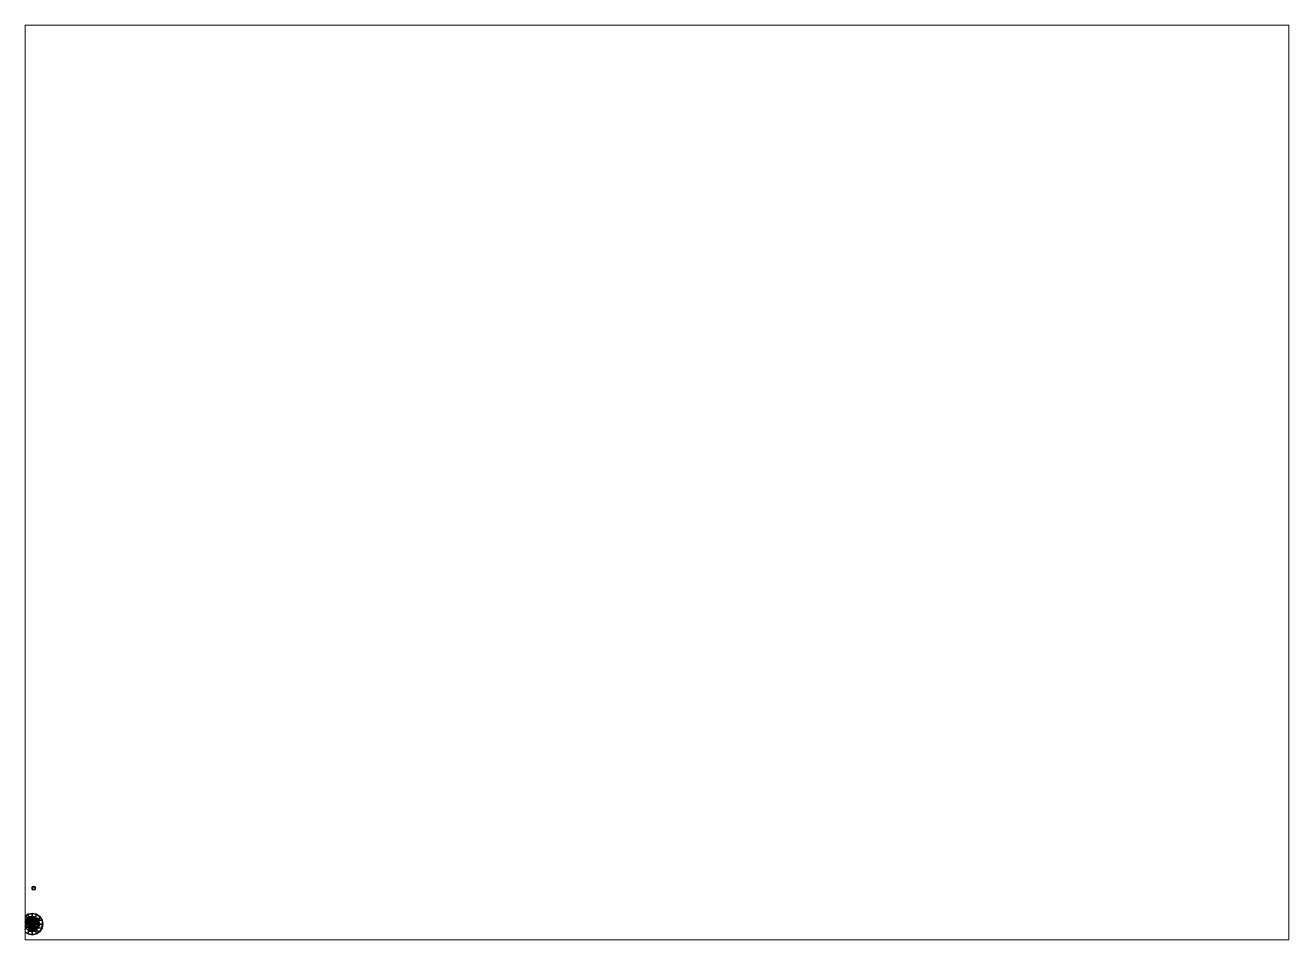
# Paper-space layout 'Layout1' of a CAD drawing. Header units: millimetres. Extents: x 28 to 251, y 20 to 181.
# The model-space entities are those that its viewports show. They can reach past a viewport. Long polylines and large blocks are cut down to what shows.
import ezdxf

# ---------------------------------------------------------------- set-up
doc = ezdxf.new("R2010")
doc.units = ezdxf.units.MM
for name, color, linetype in [('antenna', 3, 'Continuous'), ('ladder', 6, 'Continuous'), ('turret', 2, 'Continuous')]:
    doc.layers.add(name, color=color, linetype=linetype)

msp = doc.modelspace()

# ---------------------------------------------------------------- linework, layer by layer
for points in [[(1, 12.59, -0.66), (1, 12.59, -1.66), (0, 12.59, -1.66), (0, 12.59, -0.66)], [(1, 12.59, -1.66), (1, 11.59, -1.66), (0, 11.59, -1.66), (0, 12.59, -1.66)], [(0, 12.59, -1.66), (0, 11.59, -1.66), (0, 11.59, -0.66), (0, 12.59, -0.66)], [(0, 12.59, -0.66), (0, 11.59, -0.66), (1, 11.59, -0.66), (1, 12.59, -0.66)], [(0, 11.59, -0.66), (0, 11.59, -1.66), (1, 11.59, -1.66), (1, 11.59, -0.66)], [(1, 11.59, -0.66), (1, 11.59, -1.66), (1, 12.59, -1.66), (1, 12.59, -0.66)], [(-3.31, 1.37, 0.31), (-3.58, 0, 0.31), (-3.58, 0, 0.46), (-3.31, 1.37, 0.46)], [(-3.31, 1.37, 0.46), (-3.58, 0, 0.46), (-2.5, 0, 0.46), (-2.17, 1.25, 0.46)], [(-3.58, 0, 0.31), (-3.31, -1.37, 0.31), (-3.31, -1.37, 0.46), (-3.58, 0, 0.46)], [(-3.58, 0, 0.46), (-3.31, -1.37, 0.46), (-2.17, -1.25, 0.46), (-2.5, 0, 0.46)], [(-2.53, 2.53, 0.31), (-3.31, 1.37, 0.31), (-3.31, 1.37, 0.46), (-2.53, 2.53, 0.46)], [(-2.53, 2.53, 0.46), (-3.31, 1.37, 0.46), (-2.17, 1.25, 0.46), (-1.25, 2.17, 0.46)], [(-2.44, 2.07), (-2.58, 2.06), (-2.58, 2.06, 0.31), (-2.44, 2.07, 0.31)], [(-2.58, 2.06), (-2.56, 1.92), (-2.56, 1.92, 0.31), (-2.58, 2.06, 0.31)], [(-2.56, 1.92), (-2.42, 1.93), (-2.42, 1.93, 0.31), (-2.56, 1.92, 0.31)], [(-1.37, 3.31, 0.31), (-2.53, 2.53, 0.31), (-2.53, 2.53, 0.46), (-1.37, 3.31, 0.46)], [(-1.37, 3.31, 0.46), (-2.53, 2.53, 0.46), (-1.25, 2.17, 0.46)], [(-2.17, 1.25, 0.46), (-2.5, 0, 0.46), (-2.5, 0, 0.69), (-2.17, 1.25, 0.69)], [(-2.17, 1.25, 0.69), (-2.5, 0, 0.69), (-1, 0, 0.69), (-0.87, 0.5, 0.69)], [(-2.5, 0, 0.46), (-2.17, -1.25, 0.46), (-2.17, -1.25, 0.69), (-2.5, 0, 0.69)], [(-2.5, 0, 0.69), (-2.17, -1.25, 0.69), (-0.87, -0.5, 0.69), (-1, 0, 0.69)], [(-2.42, 1.93), (-2.44, 2.07), (-2.44, 2.07, 0.31), (-2.42, 1.93, 0.31)], [(-1.25, 2.17, 0.46), (-2.17, 1.25, 0.46), (-2.17, 1.25, 0.69), (-1.25, 2.17, 0.69)], [(-1.25, 2.17, 0.69), (-2.17, 1.25, 0.69), (-0.87, 0.5, 0.69), (-0.5, 0.87, 0.69)], [(0, 3.58, 0.31), (-1.37, 3.31, 0.31), (-1.37, 3.31, 0.46), (0, 3.58, 0.46)], [(0, 3.58, 0.46), (-1.37, 3.31, 0.46), (-1.25, 2.17, 0.46), (0, 2.5, 0.46)], [(0, 2.5, 0.46), (-1.25, 2.17, 0.46), (-1.25, 2.17, 0.69), (0, 2.5, 0.69)], [(0, 2.5, 0.69), (-1.25, 2.17, 0.69), (-0.5, 0.87, 0.69), (0, 1, 0.69)], [(-0.87, 0.5, 0.82), (-1, 0, 0.82), (-1.03, 0, 0.86), (-0.89, 0.51, 0.86)], [(-0.89, 0.51, 0.86), (-1.03, 0, 0.86), (-1.03, 0, 0.9), (-0.89, 0.51, 0.9)], [(-1, 0, 0.94), (-0.87, 0.5, 0.94), (-0.89, 0.51, 0.9), (-1.03, 0, 0.9)], [(-1, 0, 0.82), (-0.87, -0.5, 0.82), (-0.89, -0.52, 0.86), (-1.03, 0, 0.86)], [(-1.03, 0, 0.86), (-0.89, -0.52, 0.86), (-0.89, -0.52, 0.9), (-1.03, 0, 0.9)], [(-0.87, 0.5, 0.94), (-1, 0, 0.94), (-1, 0, 1.09), (-0.87, 0.5, 1.09)], [(-0.87, 0.5, 0.69), (-1, 0, 0.69), (-1, 0, 0.82), (-0.87, 0.5, 0.82)], [(-1, 0, 0.94), (-0.87, -0.5, 0.94), (-0.87, -0.5, 1.09), (-1, 0, 1.09)], [(-1, 0, 0.69), (-0.87, -0.5, 0.69), (-0.87, -0.5, 0.82), (-1, 0, 0.82)], [(-0.5, 0.87, 0.82), (-0.87, 0.5, 0.82), (-0.89, 0.51, 0.86), (-0.52, 0.89, 0.86)], [(-0.87, 0.5, 0.94), (-0.5, 0.87, 0.94), (-0.52, 0.89, 0.9), (-0.89, 0.51, 0.9)], [(-0.52, 0.89, 0.86), (-0.89, 0.51, 0.86), (-0.89, 0.51, 0.9), (-0.52, 0.89, 0.9)], [(-0.5, 0.87, 0.94), (-0.87, 0.5, 0.94), (-0.87, 0.5, 1.09), (-0.5, 0.87, 1.09)], [(-0.5, 0.87, 0.69), (-0.87, 0.5, 0.69), (-0.87, 0.5, 0.82), (-0.5, 0.87, 0.82)], [(-0.5, 0.87, 0.94), (0, 1, 0.94), (0, 1.03, 0.9), (-0.52, 0.89, 0.9)], [(0, 1, 0.82), (-0.5, 0.87, 0.82), (-0.52, 0.89, 0.86), (0, 1.03, 0.86)], [(0, 1.03, 0.86), (-0.52, 0.89, 0.86), (-0.52, 0.89, 0.9), (0, 1.03, 0.9)], [(0, 1, 0.94), (-0.5, 0.87, 0.94), (-0.5, 0.87, 1.09), (0, 1, 1.09)], [(0, 1, 0.69), (-0.5, 0.87, 0.69), (-0.5, 0.87, 0.82), (0, 1, 0.82)], [(0, 3.3), (-0.1, 3.2), (-0.1, 3.2, 0.31), (0, 3.3, 0.31)], [(-0.1, 3.2), (0, 3.1), (0, 3.1, 0.31), (-0.1, 3.2, 0.31)], [(1.37, 3.31, 0.31), (0, 3.58, 0.31), (0, 3.58, 0.46), (1.37, 3.31, 0.46)], [(1.37, 3.31, 0.46), (0, 3.58, 0.46), (0, 2.5, 0.46), (1.25, 2.17, 0.46)], [(0.1, 3.2), (0, 3.3), (0, 3.3, 0.31), (0.1, 3.2, 0.31)], [(0, 3.1), (0.1, 3.2), (0.1, 3.2, 0.31), (0, 3.1, 0.31)], [(1.25, 2.17, 0.46), (0, 2.5, 0.46), (0, 2.5, 0.69), (1.25, 2.17, 0.69)], [(1.25, 2.17, 0.69), (0, 2.5, 0.69), (0, 1, 0.69), (0.5, 0.87, 0.69)], [(0.5, 0.87, 0.82), (0, 1, 0.82), (0, 1.03, 0.86), (0.51, 0.89, 0.86)], [(0, 1, 0.94), (0.5, 0.87, 0.94), (0.51, 0.89, 0.9), (0, 1.03, 0.9)], [(0.51, 0.89, 0.86), (0, 1.03, 0.86), (0, 1.03, 0.9), (0.51, 0.89, 0.9)], [(0.5, 0.87, 0.94), (0, 1, 0.94), (0, 1, 1.09), (0.5, 0.87, 1.09)], [(0.5, 0.87, 0.69), (0, 1, 0.69), (0, 1, 0.82), (0.5, 0.87, 0.82)], [(2.17, 1.25, 0.69), (1.25, 2.17, 0.69), (0.5, 0.87, 0.69), (0.87, 0.5, 0.69)], [(0.87, 0.5, 0.82), (0.5, 0.87, 0.82), (0.51, 0.89, 0.86), (0.89, 0.51, 0.86)], [(0.5, 0.87, 0.94), (0.87, 0.5, 0.94), (0.89, 0.51, 0.9), (0.51, 0.89, 0.9)], [(0.87, 0.5, 0.94), (0.5, 0.87, 0.94), (0.5, 0.87, 1.09), (0.87, 0.5, 1.09)], [(0.87, 0.5, 0.69), (0.5, 0.87, 0.69), (0.5, 0.87, 0.82), (0.87, 0.5, 0.82)], [(0.89, 0.51, 0.86), (0.51, 0.89, 0.86), (0.51, 0.89, 0.9), (0.89, 0.51, 0.9)], [(2.5, 0, 0.69), (2.17, 1.25, 0.69), (0.87, 0.5, 0.69), (1, 0, 0.69)], [(1, 0, 0.82), (0.87, 0.5, 0.82), (0.89, 0.51, 0.86), (1.03, 0, 0.86)], [(0.87, 0.5, 0.94), (1, 0, 0.94), (1.03, 0, 0.9), (0.89, 0.51, 0.9)], [(1, 0, 0.94), (0.87, 0.5, 0.94), (0.87, 0.5, 1.09), (1, 0, 1.09)], [(1, 0, 0.69), (0.87, 0.5, 0.69), (0.87, 0.5, 0.82), (1, 0, 0.82)], [(0.87, -0.5, 0.94), (1, 0, 0.94), (1, 0, 1.09), (0.87, -0.5, 1.09)], [(0.87, -0.5, 0.82), (1, 0, 0.82), (1.03, 0, 0.86), (0.89, -0.52, 0.86)], [(0.87, -0.5, 0.69), (1, 0, 0.69), (1, 0, 0.82), (0.87, -0.5, 0.82)], [(1.03, 0, 0.86), (0.89, 0.51, 0.86), (0.89, 0.51, 0.9), (1.03, 0, 0.9)], [(0.89, -0.52, 0.86), (1.03, 0, 0.86), (1.03, 0, 0.9), (0.89, -0.52, 0.9)], [(2.53, 2.53, 0.46), (1.37, 3.31, 0.46), (1.25, 2.17, 0.46), (2.17, 1.25, 0.46)], [(2.17, 1.25, 0.46), (1.25, 2.17, 0.46), (1.25, 2.17, 0.69), (2.17, 1.25, 0.69)], [(2.53, 2.53, 0.31), (1.37, 3.31, 0.31), (1.37, 3.31, 0.46), (2.53, 2.53, 0.46)], [(3.31, 1.37, 0.46), (2.53, 2.53, 0.46), (2.17, 1.25, 0.46)], [(3.58, 0, 0.46), (3.31, 1.37, 0.46), (2.17, 1.25, 0.46), (2.5, 0, 0.46)], [(2.5, 0, 0.46), (2.17, 1.25, 0.46), (2.17, 1.25, 0.69), (2.5, 0, 0.69)], [(2.17, -1.25, 0.46), (2.5, 0, 0.46), (2.5, 0, 0.69), (2.17, -1.25, 0.69)], [(2.44, 2.07), (2.42, 1.93), (2.42, 1.93, 0.31), (2.44, 2.07, 0.31)], [(2.42, 1.93), (2.56, 1.92), (2.56, 1.92, 0.31), (2.42, 1.93, 0.31)], [(2.58, 2.06), (2.44, 2.07), (2.44, 2.07, 0.31), (2.58, 2.06, 0.31)], [(3.31, 1.37, 0.31), (2.53, 2.53, 0.31), (2.53, 2.53, 0.46), (3.31, 1.37, 0.46)], [(2.56, 1.92), (2.58, 2.06), (2.58, 2.06, 0.31), (2.56, 1.92, 0.31)], [(3.58, 0, 0.31), (3.31, 1.37, 0.31), (3.31, 1.37, 0.46), (3.58, 0, 0.46)], [(3.31, -1.37, 0.31), (3.58, 0, 0.31), (3.58, 0, 0.46), (3.31, -1.37, 0.46)], [(-3.31, -1.37, 0.46), (-2.53, -2.53, 0.46), (-2.17, -1.25, 0.46)], [(-3.31, -1.37, 0.31), (-2.53, -2.53, 0.31), (-2.53, -2.53, 0.46), (-3.31, -1.37, 0.46)], [(-3.14, -0.61), (-3.22, -0.73), (-3.22, -0.73, 0.31), (-3.14, -0.61, 0.31)], [(-3.22, -0.73), (-3.1, -0.81), (-3.1, -0.81, 0.31), (-3.22, -0.73, 0.31)], [(-3.02, -0.69), (-3.14, -0.61), (-3.14, -0.61, 0.31), (-3.02, -0.69, 0.31)], [(-3.1, -0.81), (-3.02, -0.69), (-3.02, -0.69, 0.31), (-3.1, -0.81, 0.31)], [(-2.53, -2.53, 0.46), (-1.37, -3.31, 0.46), (-1.25, -2.17, 0.46), (-2.17, -1.25, 0.46)], [(-2.53, -2.53, 0.31), (-1.37, -3.31, 0.31), (-1.37, -3.31, 0.46), (-2.53, -2.53, 0.46)], [(-2.17, -1.25, 0.69), (-1.25, -2.17, 0.69), (-0.5, -0.87, 0.69), (-0.87, -0.5, 0.69)], [(-2.17, -1.25, 0.46), (-1.25, -2.17, 0.46), (-1.25, -2.17, 0.69), (-2.17, -1.25, 0.69)], [(-1.35, -2.79), (-1.48, -2.84), (-1.48, -2.84, 0.31), (-1.35, -2.79, 0.31)], [(-1.48, -2.84), (-1.43, -2.97), (-1.43, -2.97, 0.31), (-1.48, -2.84, 0.31)], [(-1.43, -2.97), (-1.3, -2.93), (-1.3, -2.93, 0.31), (-1.43, -2.97, 0.31)], [(-1.37, -3.31, 0.46), (0, -3.58, 0.46), (0, -2.5, 0.46), (-1.25, -2.17, 0.46)], [(-1.37, -3.31, 0.31), (0, -3.58, 0.31), (0, -3.58, 0.46), (-1.37, -3.31, 0.46)], [(-1.3, -2.93), (-1.35, -2.79), (-1.35, -2.79, 0.31), (-1.3, -2.93, 0.31)], [(-1.25, -2.17, 0.69), (0, -2.5, 0.69), (0, -1, 0.69), (-0.5, -0.87, 0.69)], [(-1.25, -2.17, 0.46), (0, -2.5, 0.46), (0, -2.5, 0.69), (-1.25, -2.17, 0.69)], [(-0.87, -0.5, 0.94), (-1, 0, 0.94), (-1.03, 0, 0.9), (-0.89, -0.52, 0.9)], [(-0.87, -0.5, 0.82), (-0.5, -0.87, 0.82), (-0.52, -0.89, 0.86), (-0.89, -0.52, 0.86)], [(-0.5, -0.87, 0.94), (-0.87, -0.5, 0.94), (-0.89, -0.52, 0.9), (-0.52, -0.89, 0.9)], [(-0.89, -0.52, 0.86), (-0.52, -0.89, 0.86), (-0.52, -0.89, 0.9), (-0.89, -0.52, 0.9)], [(-0.87, -0.5, 0.94), (-0.5, -0.87, 0.94), (-0.5, -0.87, 1.09), (-0.87, -0.5, 1.09)], [(-0.87, -0.5, 0.69), (-0.5, -0.87, 0.69), (-0.5, -0.87, 0.82), (-0.87, -0.5, 0.82)], [(-0.5, -0.87, 0.82), (0, -1, 0.82), (0, -1.03, 0.86), (-0.52, -0.89, 0.86)], [(-0.52, -0.89, 0.86), (0, -1.03, 0.86), (0, -1.03, 0.9), (-0.52, -0.89, 0.9)], [(0, -1, 0.94), (-0.5, -0.87, 0.94), (-0.52, -0.89, 0.9), (0, -1.03, 0.9)], [(-0.5, -0.87, 0.94), (0, -1, 0.94), (0, -1, 1.09), (-0.5, -0.87, 1.09)], [(-0.5, -0.87, 0.69), (0, -1, 0.69), (0, -1, 0.82), (-0.5, -0.87, 0.82)], [(0, -1, 0.94), (0.5, -0.87, 0.94), (0.5, -0.87, 1.09), (0, -1, 1.09)], [(0, -1, 0.82), (0.5, -0.87, 0.82), (0.51, -0.89, 0.86), (0, -1.03, 0.86)], [(0, -1, 0.69), (0.5, -0.87, 0.69), (0.5, -0.87, 0.82), (0, -1, 0.82)], [(0.5, -0.87, 0.94), (0, -1, 0.94), (0, -1.03, 0.9), (0.51, -0.89, 0.9)], [(0, -2.5, 0.69), (1.25, -2.17, 0.69), (0.5, -0.87, 0.69), (0, -1, 0.69)], [(0, -1.03, 0.86), (0.51, -0.89, 0.86), (0.51, -0.89, 0.9), (0, -1.03, 0.9)], [(0, -2.5, 0.46), (1.25, -2.17, 0.46), (1.25, -2.17, 0.69), (0, -2.5, 0.69)], [(0, -3.58, 0.46), (1.37, -3.31, 0.46), (1.25, -2.17, 0.46), (0, -2.5, 0.46)], [(0, -3.58, 0.31), (1.37, -3.31, 0.31), (1.37, -3.31, 0.46), (0, -3.58, 0.46)], [(0.5, -0.87, 0.94), (0.87, -0.5, 0.94), (0.87, -0.5, 1.09), (0.5, -0.87, 1.09)], [(0.5, -0.87, 0.82), (0.87, -0.5, 0.82), (0.89, -0.52, 0.86), (0.51, -0.89, 0.86)], [(0.5, -0.87, 0.69), (0.87, -0.5, 0.69), (0.87, -0.5, 0.82), (0.5, -0.87, 0.82)], [(0.87, -0.5, 0.94), (0.5, -0.87, 0.94), (0.51, -0.89, 0.9), (0.89, -0.52, 0.9)], [(1.25, -2.17, 0.69), (2.17, -1.25, 0.69), (0.87, -0.5, 0.69), (0.5, -0.87, 0.69)], [(0.51, -0.89, 0.86), (0.89, -0.52, 0.86), (0.89, -0.52, 0.9), (0.51, -0.89, 0.9)], [(1, 0, 0.94), (0.87, -0.5, 0.94), (0.89, -0.52, 0.9), (1.03, 0, 0.9)], [(2.17, -1.25, 0.69), (2.5, 0, 0.69), (1, 0, 0.69), (0.87, -0.5, 0.69)], [(1.25, -2.17, 0.46), (2.17, -1.25, 0.46), (2.17, -1.25, 0.69), (1.25, -2.17, 0.69)], [(2.53, -2.53, 0.46), (3.31, -1.37, 0.46), (2.17, -1.25, 0.46), (1.25, -2.17, 0.46)], [(1.37, -3.31, 0.46), (2.53, -2.53, 0.46), (1.25, -2.17, 0.46)], [(1.35, -2.79), (1.3, -2.93), (1.3, -2.93, 0.31), (1.35, -2.79, 0.31)], [(1.3, -2.93), (1.43, -2.97), (1.43, -2.97, 0.31), (1.3, -2.93, 0.31)], [(1.48, -2.84), (1.35, -2.79), (1.35, -2.79, 0.31), (1.48, -2.84, 0.31)], [(1.37, -3.31, 0.31), (2.53, -2.53, 0.31), (2.53, -2.53, 0.46), (1.37, -3.31, 0.46)], [(1.43, -2.97), (1.48, -2.84), (1.48, -2.84, 0.31), (1.43, -2.97, 0.31)], [(3.31, -1.37, 0.46), (3.58, 0, 0.46), (2.5, 0, 0.46), (2.17, -1.25, 0.46)], [(2.53, -2.53, 0.31), (3.31, -1.37, 0.31), (3.31, -1.37, 0.46), (2.53, -2.53, 0.46)], [(3.14, -0.61), (3.02, -0.69), (3.02, -0.69, 0.31), (3.14, -0.61, 0.31)], [(3.02, -0.69), (3.1, -0.81), (3.1, -0.81, 0.31), (3.02, -0.69, 0.31)], [(3.1, -0.81), (3.22, -0.73), (3.22, -0.73, 0.31), (3.1, -0.81, 0.31)], [(3.22, -0.73), (3.14, -0.61), (3.14, -0.61, 0.31), (3.22, -0.73, 0.31)]]:
    msp.add_3dface(points)
at = {"layer": 'antenna'}
for points in [[(-1, 2.4, 5.8), (-1, 2.4, 4.04), (-1, 2.27, 4.17), (-1, 2.27, 5.67)], [(-0.85, 2.4, 5.8), (-0.85, 2.4, 4.04), (-1, 2.4, 4.04), (-1, 2.4, 5.8)], [(-1, -2.27, 4.17), (-1, 2.27, 4.17), (-1, 2.4, 4.04), (-1, -2.4, 4.04)], [(-1, -2.4, 4.04), (-1, 2.4, 4.04), (-0.85, 2.4, 4.04), (-0.85, -2.4, 4.04)], [(-1, -2.4, 5.8), (-1, 2.4, 5.8), (-1, 2.27, 5.67), (-1, -2.27, 5.67)], [(-0.85, -2.4, 5.8), (-0.85, 2.4, 5.8), (-1, 2.4, 5.8), (-1, -2.4, 5.8)], [(-1, 2.27, 5.54), (-1, 2.27, 4.17), (-0.85, 2.27, 4.17), (-0.85, 2.27, 5.54)], [(-1, 0.56, 4.17), (-1, 2.27, 5.67), (-1, 2.27, 5.54), (-1, 0.69, 4.17)], [(-0.85, 0.56, 4.17), (-0.85, 2.27, 5.67), (-1, 2.27, 5.67), (-1, 0.56, 4.17)], [(-1, 0.69, 4.17), (-1, 2.27, 5.54), (-0.85, 2.27, 5.54), (-0.85, 0.69, 4.17)], [(-0.85, -2.27, 4.17), (-0.85, 2.27, 4.17), (-1, 2.27, 4.17), (-1, -2.27, 4.17)], [(-1, -2.27, 5.67), (-1, 2.27, 5.67), (-0.85, 2.27, 5.67), (-0.85, -2.27, 5.67)], [(-1, 2.27, 5.54), (-1, 2.27, 5.67), (-0.85, 2.27, 5.67), (-0.85, 2.27, 5.54)], [(-0.85, 1.41, 4.04), (-0.85, 1.41, 3.45), (-1, 1.41, 3.45), (-1, 1.41, 4.04)], [(-1, 1.41, 4.04), (-1, 1.41, 3.45), (-1, 1.28, 3.48), (-1, 1.28, 4.04)], [(-1, 1.28, 4.04), (-1, 0.78, 3.62), (-0.85, 0.78, 3.62), (-0.85, 1.28, 4.04)], [(-1, 1.28, 3.92), (-1, 0.78, 3.5), (-1, 0.78, 3.62), (-1, 1.28, 4.04)], [(-0.85, 1.28, 3.92), (-0.85, 0.78, 3.5), (-1, 0.78, 3.5), (-1, 1.28, 3.92)], [(-1, 1.28, 3.92), (-1, 1.28, 3.48), (-0.85, 1.28, 3.48), (-0.85, 1.28, 3.92)], [(-1, 0.78, 4.04), (-1, 0.78, 3.62), (-1, 0.65, 3.48), (-1, 0.65, 4.04)], [(-0.85, 0.78, 4.04), (-0.85, 0.78, 3.62), (-1, 0.78, 3.62), (-1, 0.78, 4.04)], [(-1, 0.78, 3.62), (-1, 0.78, 3.5), (-1, 0.75, 3.5)], [(-1, 0.78, 3.62), (-1, 0.75, 3.5), (-1, 0.65, 3.48)], [(-0.85, 0.69, 4.17), (-0.85, 0.56, 4.17), (-1, 0.56, 4.17), (-1, 0.69, 4.17)], [(-1, 0.65, 4.04), (-1, 0.65, 3.48), (-0.85, 0.65, 3.48), (-0.85, 0.65, 4.04)], [(-1, 0.56, 5.67), (-1, 0.56, 4.17), (-1, 0.43, 4.17), (-1, 0.43, 5.67)], [(-0.85, 0.56, 5.67), (-0.85, 0.56, 4.17), (-1, 0.56, 4.17), (-1, 0.56, 5.67)], [(-1, 0.43, 4.17), (-1, 0.56, 4.17), (-0.85, 0.56, 4.17), (-0.85, 0.43, 4.17)], [(-1, 0.43, 5.67), (-1, 0.43, 4.17), (-0.85, 0.43, 4.17), (-0.85, 0.43, 5.67)], [(-1, -2.4, 1.44), (-1, -2.27, 1.57), (-1, 0, 1.57), (-1, 0, 1.44)], [(-1, 0, 1.57), (-1, -2.27, 1.57), (-0.85, -2.27, 1.57), (-0.85, 0, 1.57)], [(-0.85, 0, 1.44), (-0.85, -2.4, 1.44), (-1, -2.4, 1.44), (-1, 0, 1.44)], [(-1, -2.27, 3.07), (-1, -2.4, 3.2), (-1, 0, 3.2), (-1, 0, 3.07)], [(-1, 0, 3.2), (-1, -2.4, 3.2), (-0.85, -2.4, 3.2), (-0.85, 0, 3.2)], [(-0.85, 0, 3.07), (-0.85, -2.27, 3.07), (-1, -2.27, 3.07), (-1, 0, 3.07)], [(-0.85, 2.27, 4.17), (-0.85, 2.4, 4.04), (-0.85, 2.4, 5.8), (-0.85, 2.27, 5.67)], [(-0.85, 2.27, 5.3), (-0.85, 2.4, 5.3), (0.72, 2.4, 4.47), (0.72, 2.27, 4.47)], [(0.72, 2.4, 4.47), (-0.85, 2.4, 5.3), (-0.72, 2.4, 5.3), (0.85, 2.4, 4.47)], [(-0.85, 2.4, 4.47), (0.72, 2.4, 5.3), (0.85, 2.4, 5.3), (-0.72, 2.4, 4.47)], [(-0.85, 2.27, 4.47), (0.72, 2.27, 5.3), (0.72, 2.4, 5.3), (-0.85, 2.4, 4.47)], [(-0.85, 2.4, 4.04), (-0.85, 2.27, 4.17), (-0.85, -2.27, 4.17), (-0.85, -2.4, 4.04)], [(0.85, 2.4, 4.34), (-0.85, 2.4, 4.34), (-0.85, 2.4, 4.47), (0.85, 2.4, 4.47)], [(-0.85, 2.27, 4.34), (-0.85, 2.4, 4.34), (0.85, 2.4, 4.34), (0.85, 2.27, 4.34)], [(-0.85, 2.27, 5.67), (-0.85, 2.4, 5.8), (-0.85, -2.4, 5.8), (-0.85, -2.27, 5.67)], [(0.85, 2.4, 5.3), (-0.85, 2.4, 5.3), (-0.85, 2.4, 5.43), (0.85, 2.4, 5.43)], [(-0.85, 2.27, 5.43), (-0.85, 2.4, 5.43), (-0.85, 2.4, 5.3), (-0.85, 2.27, 5.3)], [(-0.72, 2.27, 5.3), (-0.72, 2.4, 5.3), (-0.85, 2.4, 5.3), (-0.85, 2.27, 5.3)], [(0.85, 2.4, 5.43), (-0.85, 2.4, 5.43), (-0.85, 2.27, 5.43), (0.85, 2.27, 5.43)], [(-0.85, 2.27, 5.54), (-0.85, 2.27, 5.67), (-0.85, 0.56, 4.17), (-0.85, 0.69, 4.17)], [(0.85, 2.27, 4.47), (-0.72, 2.27, 5.3), (-0.85, 2.27, 5.3), (0.72, 2.27, 4.47)], [(-0.72, 2.27, 4.47), (0.85, 2.27, 5.3), (0.72, 2.27, 5.3), (-0.85, 2.27, 4.47)], [(0.85, 2.27, 4.47), (-0.85, 2.27, 4.47), (-0.85, 2.27, 4.34), (0.85, 2.27, 4.34)], [(0.85, 2.27, 5.43), (-0.85, 2.27, 5.43), (-0.85, 2.27, 5.3), (0.85, 2.27, 5.3)], [(0.85, 1.86, 5.67), (-0.85, 1.86, 5.67), (-0.85, 1.86, 5.8), (0.85, 1.86, 5.8)], [(-0.85, 1.73, 5.67), (-0.85, 1.86, 5.67), (0.85, 1.86, 5.67), (0.85, 1.73, 5.67)], [(0.85, 1.86, 5.8), (-0.85, 1.86, 5.8), (-0.85, 1.73, 5.8), (0.85, 1.73, 5.8)], [(0.85, 1.73, 5.8), (-0.85, 1.73, 5.8), (-0.85, 1.73, 5.67), (0.85, 1.73, 5.67)], [(-0.85, 1.28, 3.48), (-0.85, 1.41, 3.45), (-0.85, 1.41, 4.04), (-0.85, 1.28, 4.04)], [(0.85, 1.41, 4.04), (-0.85, 1.41, 4.04), (-0.85, 1.41, 4.17), (0.85, 1.41, 4.17)], [(-0.85, 1.28, 4.04), (-0.85, 1.41, 4.04), (0.85, 1.41, 4.04), (0.85, 1.28, 4.04)], [(0.85, 1.41, 4.17), (-0.85, 1.41, 4.17), (-0.85, 1.28, 4.17), (0.85, 1.28, 4.17)], [(-0.85, 0.78, 3.62), (-0.85, 0.78, 3.5), (-0.85, 1.28, 3.92), (-0.85, 1.28, 4.04)], [(0.85, 1.28, 4.17), (-0.85, 1.28, 4.17), (-0.85, 1.28, 4.04), (0.85, 1.28, 4.04)], [(0.85, 0.85, 5.67), (-0.85, 0.85, 5.67), (-0.85, 0.85, 5.8), (0.85, 0.85, 5.8)], [(-0.85, 0.72, 5.67), (-0.85, 0.85, 5.67), (0.85, 0.85, 5.67), (0.85, 0.72, 5.67)], [(0.85, 0.85, 5.8), (-0.85, 0.85, 5.8), (-0.85, 0.72, 5.8), (0.85, 0.72, 5.8)], [(-0.85, 0.65, 3.48), (-0.85, 0.78, 3.62), (-0.85, 0.78, 4.04), (-0.85, 0.65, 4.04)], [(0.85, 0.78, 4.04), (-0.85, 0.78, 4.04), (-0.85, 0.78, 4.17), (0.85, 0.78, 4.17)], [(-0.85, 0.65, 4.04), (-0.85, 0.78, 4.04), (0.85, 0.78, 4.04), (0.85, 0.65, 4.04)], [(0.85, 0.78, 4.17), (-0.85, 0.78, 4.17), (-0.85, 0.65, 4.17), (0.85, 0.65, 4.17)], [(-0.85, 0.75, 3.5), (-0.85, 0.78, 3.5), (-0.85, 0.78, 3.62)], [(-0.85, 0.65, 3.48), (-0.85, 0.75, 3.5), (-0.85, 0.78, 3.62)], [(0.85, 0.72, 5.8), (-0.85, 0.72, 5.8), (-0.85, 0.72, 5.67), (0.85, 0.72, 5.67)], [(0.85, 0.65, 4.17), (-0.85, 0.65, 4.17), (-0.85, 0.65, 4.04), (0.85, 0.65, 4.04)], [(-0.85, 0.43, 4.17), (-0.85, 0.56, 4.17), (-0.85, 0.56, 5.67), (-0.85, 0.43, 5.67)], [(-0.85, 0.43, 4.17), (-0.85, 0.56, 4.17), (-0.85, 0.56, 4.04), (-0.85, 0.43, 4.04)], [(0.85, 0.56, 4.04), (-0.85, 0.56, 4.04), (-0.85, 0.56, 4.17), (0.85, 0.56, 4.17)], [(-0.85, 0.43, 4.04), (-0.85, 0.56, 4.04), (0.85, 0.56, 4.04), (0.85, 0.43, 4.04)], [(0.85, 0.56, 4.17), (-0.85, 0.56, 4.17), (-0.85, 0.43, 4.17), (0.85, 0.43, 4.17)], [(0.85, 0.56, 5.8), (-0.85, 0.56, 5.8), (-0.85, 0.43, 5.8), (0.85, 0.43, 5.8)], [(-0.85, 0.43, 5.67), (-0.85, 0.56, 5.67), (0.85, 0.56, 5.67), (0.85, 0.43, 5.67)], [(0.85, 0.56, 5.67), (-0.85, 0.56, 5.67), (-0.85, 0.56, 5.8), (0.85, 0.56, 5.8)], [(0.85, 0.43, 4.17), (-0.85, 0.43, 4.17), (-0.85, 0.43, 4.04), (0.85, 0.43, 4.04)], [(0.85, 0.43, 5.8), (-0.85, 0.43, 5.8), (-0.85, 0.43, 5.67), (0.85, 0.43, 5.67)], [(-0.85, 0, 1.57), (-0.85, -2.27, 1.57), (-0.85, -2.4, 1.44), (-0.85, 0, 1.44)], [(-0.85, 0, 3.2), (-0.85, -2.4, 3.2), (-0.85, -2.27, 3.07), (-0.85, 0, 3.07)], [(0.85, 2.4, 4.47), (-0.72, 2.4, 5.3), (-0.72, 2.27, 5.3), (0.85, 2.27, 4.47)], [(0.85, 2.4, 5.3), (0.85, 2.27, 5.3), (-0.72, 2.27, 4.47), (-0.72, 2.4, 4.47)], [(0.72, 2.4, 4.47), (-0.72, 2.4, 4.47), (-0.72, 2.27, 4.47), (0.72, 2.27, 4.47)], [(-0.72, 2.27, 5.3), (-0.72, 2.4, 5.3), (0.72, 2.4, 5.3), (0.72, 2.27, 5.3)], [(0.85, 2.4, 5.8), (0.85, 2.4, 4.04), (0.85, 2.27, 4.17), (0.85, 2.27, 5.67)], [(1, 2.4, 5.8), (1, 2.4, 4.04), (0.85, 2.4, 4.04), (0.85, 2.4, 5.8)], [(0.85, -2.27, 4.17), (0.85, 2.27, 4.17), (0.85, 2.4, 4.04), (0.85, -2.4, 4.04)], [(0.85, -2.4, 4.04), (0.85, 2.4, 4.04), (1, 2.4, 4.04), (1, -2.4, 4.04)], [(0.85, -2.4, 5.8), (0.85, 2.4, 5.8), (0.85, 2.27, 5.67), (0.85, -2.27, 5.67)], [(1, -2.4, 5.8), (1, 2.4, 5.8), (0.85, 2.4, 5.8), (0.85, -2.4, 5.8)], [(0.85, 2.27, 5.67), (0.85, 2.27, 4.17), (1, 2.27, 4.17), (1, 2.27, 5.67)], [(0.85, 0.69, 4.17), (0.85, 2.27, 5.54), (1, 2.27, 5.54), (1, 0.69, 4.17)], [(1, 0.56, 4.17), (1, 2.27, 5.67), (0.85, 2.27, 5.67), (0.85, 0.56, 4.17)], [(0.85, 0.56, 4.17), (0.85, 2.27, 5.67), (0.85, 2.27, 5.54), (0.85, 0.69, 4.17)], [(1, -2.27, 4.17), (1, 2.27, 4.17), (0.85, 2.27, 4.17), (0.85, -2.27, 4.17)], [(0.85, -2.27, 5.67), (0.85, 2.27, 5.67), (1, 2.27, 5.67), (1, -2.27, 5.67)], [(0.85, 2.27, 5.54), (0.85, 2.27, 5.67), (1, 2.27, 5.67), (1, 2.27, 5.54)], [(1, 1.41, 4.04), (1, 1.41, 3.45), (0.85, 1.41, 3.45), (0.85, 1.41, 4.04)], [(0.85, 1.41, 4.04), (0.85, 1.41, 3.45), (0.85, 1.28, 3.48), (0.85, 1.28, 4.04)], [(1, 1.28, 3.92), (1, 0.78, 3.5), (0.85, 0.78, 3.5), (0.85, 1.28, 3.92)], [(0.85, 1.28, 3.92), (0.85, 0.78, 3.5), (0.85, 0.78, 3.62), (0.85, 1.28, 4.04)], [(0.85, 1.28, 4.04), (0.85, 0.78, 3.62), (1, 0.78, 3.62), (1, 1.28, 4.04)], [(0.85, 1.28, 3.92), (0.85, 1.28, 3.48), (1, 1.28, 3.48), (1, 1.28, 3.92)], [(1, 0.78, 4.04), (1, 0.78, 3.62), (0.85, 0.78, 3.62), (0.85, 0.78, 4.04)], [(0.85, 0.78, 4.04), (0.85, 0.78, 3.62), (0.85, 0.65, 3.48), (0.85, 0.65, 4.04)], [(0.85, 0.78, 3.62), (0.85, 0.75, 3.5), (0.85, 0.65, 3.48)], [(0.85, 0.78, 3.62), (0.85, 0.78, 3.5), (0.85, 0.75, 3.5)], [(0.85, 0.65, 4.04), (0.85, 0.65, 3.48), (1, 0.65, 3.48), (1, 0.65, 4.04)], [(1, 0.56, 5.67), (1, 0.56, 4.17), (0.85, 0.56, 4.17), (0.85, 0.56, 5.67)], [(0.85, 0.56, 5.67), (0.85, 0.56, 4.17), (0.85, 0.43, 4.17), (0.85, 0.43, 5.67)], [(0.85, 0.43, 4.04), (0.85, 0.56, 4.04), (0.85, 0.56, 4.17), (0.85, 0.43, 4.17)], [(0.85, 0.43, 4.17), (0.85, 0.56, 4.17), (1, 0.56, 4.17), (1, 0.43, 4.17)], [(0.85, 0.43, 5.67), (0.85, 0.43, 4.17), (1, 0.43, 4.17), (1, 0.43, 5.67)], [(1, 0, 1.44), (1, -2.4, 1.44), (0.85, -2.4, 1.44), (0.85, 0, 1.44)], [(0.85, -2.4, 1.44), (0.85, -2.27, 1.57), (0.85, 0, 1.57), (0.85, 0, 1.44)], [(0.85, 0, 1.57), (0.85, -2.27, 1.57), (1, -2.27, 1.57), (1, 0, 1.57)], [(0.85, 0, 3.2), (0.85, -2.4, 3.2), (1, -2.4, 3.2), (1, 0, 3.2)], [(0.85, -2.27, 3.07), (0.85, -2.4, 3.2), (0.85, 0, 3.2), (0.85, 0, 3.07)], [(1, 0, 3.07), (1, -2.27, 3.07), (0.85, -2.27, 3.07), (0.85, 0, 3.07)], [(1, 2.27, 4.17), (1, 2.4, 4.04), (1, 2.4, 5.8), (1, 2.27, 5.67)], [(1, 2.4, 4.04), (1, 2.27, 4.17), (1, -2.27, 4.17), (1, -2.4, 4.04)], [(1, 2.27, 5.67), (1, 2.4, 5.8), (1, -2.4, 5.8), (1, -2.27, 5.67)], [(1, 2.27, 5.54), (1, 2.27, 5.67), (1, 0.56, 4.17), (1, 0.69, 4.17)], [(1, 1.28, 3.48), (1, 1.41, 3.45), (1, 1.41, 4.04), (1, 1.28, 4.04)], [(1, 0.78, 3.62), (1, 0.78, 3.5), (1, 1.28, 3.92), (1, 1.28, 4.04)], [(1, 0.65, 3.48), (1, 0.78, 3.62), (1, 0.78, 4.04), (1, 0.65, 4.04)], [(1, 0.65, 3.48), (1, 0.75, 3.5), (1, 0.78, 3.62)], [(1, 0.75, 3.5), (1, 0.78, 3.5), (1, 0.78, 3.62)], [(1, 0.43, 4.17), (1, 0.56, 4.17), (1, 0.56, 5.67), (1, 0.43, 5.67)], [(1, 0, 1.57), (1, -2.27, 1.57), (1, -2.4, 1.44), (1, 0, 1.44)], [(1, 0, 3.2), (1, -2.4, 3.2), (1, -2.27, 3.07), (1, 0, 3.07)], [(-1, -0.43, 1.57), (-1, -0.56, 1.57), (-1, -0.56, 3.07), (-1, -0.43, 3.07)], [(-0.85, -0.43, 3.07), (-0.85, -0.43, 1.57), (-1, -0.43, 1.57), (-1, -0.43, 3.07)], [(-0.85, -0.43, 5.67), (-0.85, -0.43, 4.17), (-1, -0.43, 4.17), (-1, -0.43, 5.67)], [(-1, -0.43, 4.17), (-1, -0.56, 4.17), (-1, -0.56, 5.67), (-1, -0.43, 5.67)], [(-0.85, -0.43, 4.17), (-0.85, -0.56, 4.17), (-1, -0.56, 4.17), (-1, -0.43, 4.17)], [(-1, -0.56, 3.07), (-1, -0.56, 1.57), (-0.85, -0.56, 1.57), (-0.85, -0.56, 3.07)], [(-1, -2.27, 2.94), (-1, -2.27, 3.07), (-1, -0.56, 1.57), (-1, -0.69, 1.57)], [(-1, -0.56, 1.57), (-1, -2.27, 3.07), (-0.85, -2.27, 3.07), (-0.85, -0.56, 1.57)], [(-1, -0.56, 4.17), (-1, -2.27, 5.67), (-0.85, -2.27, 5.67), (-0.85, -0.56, 4.17)], [(-1, -2.27, 5.54), (-1, -2.27, 5.67), (-1, -0.56, 4.17), (-1, -0.69, 4.17)], [(-1, -0.56, 5.67), (-1, -0.56, 4.17), (-0.85, -0.56, 4.17), (-0.85, -0.56, 5.67)], [(-1, -0.69, 4.17), (-1, -0.56, 4.17), (-0.85, -0.56, 4.17), (-0.85, -0.69, 4.17)], [(-1, -0.65, 3.2), (-1, -0.78, 3.2), (-1, -0.78, 4.04), (-1, -0.65, 4.04)], [(-0.85, -0.65, 4.04), (-0.85, -0.65, 3.2), (-1, -0.65, 3.2), (-1, -0.65, 4.04)], [(-1, -0.65, 4.04), (-1, -0.78, 4.04), (-0.85, -0.78, 4.04), (-0.85, -0.65, 4.04)], [(-0.85, -0.69, 1.57), (-0.85, -2.27, 2.94), (-1, -2.27, 2.94), (-1, -0.69, 1.57)], [(-0.85, -0.69, 4.17), (-0.85, -2.27, 5.54), (-1, -2.27, 5.54), (-1, -0.69, 4.17)], [(-1, -0.78, 4.04), (-1, -0.78, 3.2), (-0.85, -0.78, 3.2), (-0.85, -0.78, 4.04)], [(-0.85, -1.28, 4.04), (-0.85, -0.78, 3.32), (-1, -0.78, 3.32), (-1, -1.28, 4.04)], [(-1, -1.28, 3.92), (-1, -0.78, 3.2), (-0.85, -0.78, 3.2), (-0.85, -1.28, 3.92)], [(-1, -0.78, 3.32), (-1, -0.78, 3.2), (-1, -1.28, 3.92), (-1, -1.28, 4.04)], [(-1, -1.28, 3.2), (-1, -1.41, 3.2), (-1, -1.41, 4.04), (-1, -1.28, 4.04)], [(-0.85, -1.28, 4.04), (-0.85, -1.28, 3.2), (-1, -1.28, 3.2), (-1, -1.28, 4.04)], [(-1, -1.41, 4.04), (-1, -1.41, 3.2), (-0.85, -1.41, 3.2), (-0.85, -1.41, 4.04)], [(-1, -2.27, 1.57), (-1, -2.4, 1.44), (-1, -2.4, 3.2), (-1, -2.27, 3.07)], [(-0.85, -2.27, 2.94), (-0.85, -2.27, 1.57), (-1, -2.27, 1.57), (-1, -2.27, 2.94)], [(-0.85, -2.27, 5.67), (-0.85, -2.27, 4.17), (-1, -2.27, 4.17), (-1, -2.27, 5.67)], [(-1, -2.27, 4.17), (-1, -2.4, 4.04), (-1, -2.4, 5.8), (-1, -2.27, 5.67)], [(-0.85, -2.27, 5.54), (-0.85, -2.27, 5.67), (-1, -2.27, 5.67), (-1, -2.27, 5.54)], [(-1, -2.4, 3.2), (-1, -2.4, 1.44), (-0.85, -2.4, 1.44), (-0.85, -2.4, 3.2)], [(-1, -2.4, 5.8), (-1, -2.4, 4.04), (-0.85, -2.4, 4.04), (-0.85, -2.4, 5.8)], [(-0.85, -0.56, 3.07), (-0.85, -0.56, 1.57), (-0.85, -0.43, 1.57), (-0.85, -0.43, 3.07)], [(-0.85, -0.43, 3.2), (0.85, -0.43, 3.2), (0.85, -0.43, 3.07), (-0.85, -0.43, 3.07)], [(-0.85, -0.56, 3.2), (0.85, -0.56, 3.2), (0.85, -0.43, 3.2), (-0.85, -0.43, 3.2)], [(0.85, -0.43, 3.07), (0.85, -0.56, 3.07), (-0.85, -0.56, 3.07), (-0.85, -0.43, 3.07)], [(-0.85, -0.56, 1.57), (0.85, -0.56, 1.57), (0.85, -0.43, 1.57), (-0.85, -0.43, 1.57)], [(-0.85, -0.43, 1.57), (0.85, -0.43, 1.57), (0.85, -0.43, 1.44), (-0.85, -0.43, 1.44)], [(0.85, -0.43, 1.44), (0.85, -0.56, 1.44), (-0.85, -0.56, 1.44), (-0.85, -0.43, 1.44)], [(-0.85, -0.56, 5.67), (-0.85, -0.56, 4.17), (-0.85, -0.43, 4.17), (-0.85, -0.43, 5.67)], [(-0.85, -0.43, 4.17), (0.85, -0.43, 4.17), (0.85, -0.43, 4.04), (-0.85, -0.43, 4.04)], [(-0.85, -0.43, 4.04), (-0.85, -0.56, 4.04), (-0.85, -0.56, 4.17), (-0.85, -0.43, 4.17)], [(0.85, -0.43, 4.04), (0.85, -0.56, 4.04), (-0.85, -0.56, 4.04), (-0.85, -0.43, 4.04)], [(-0.85, -0.56, 4.17), (0.85, -0.56, 4.17), (0.85, -0.43, 4.17), (-0.85, -0.43, 4.17)], [(-0.85, -0.43, 5.8), (0.85, -0.43, 5.8), (0.85, -0.43, 5.67), (-0.85, -0.43, 5.67)], [(0.85, -0.43, 5.67), (0.85, -0.56, 5.67), (-0.85, -0.56, 5.67), (-0.85, -0.43, 5.67)], [(-0.85, -0.56, 5.8), (0.85, -0.56, 5.8), (0.85, -0.43, 5.8), (-0.85, -0.43, 5.8)], [(-0.85, -0.56, 1.57), (-0.85, -2.27, 3.07), (-0.85, -2.27, 2.94), (-0.85, -0.69, 1.57)], [(-0.85, -0.56, 3.07), (0.85, -0.56, 3.07), (0.85, -0.56, 3.2), (-0.85, -0.56, 3.2)], [(-0.85, -0.56, 1.44), (0.85, -0.56, 1.44), (0.85, -0.56, 1.57), (-0.85, -0.56, 1.57)], [(-0.85, -0.56, 4.17), (-0.85, -2.27, 5.67), (-0.85, -2.27, 5.54), (-0.85, -0.69, 4.17)], [(-0.85, -0.56, 4.04), (0.85, -0.56, 4.04), (0.85, -0.56, 4.17), (-0.85, -0.56, 4.17)], [(-0.85, -0.56, 5.67), (0.85, -0.56, 5.67), (0.85, -0.56, 5.8), (-0.85, -0.56, 5.8)], [(-0.85, -0.65, 3.2), (0.85, -0.65, 3.2), (0.85, -0.65, 3.07), (-0.85, -0.65, 3.07)], [(-0.85, -0.78, 3.2), (0.85, -0.78, 3.2), (0.85, -0.65, 3.2), (-0.85, -0.65, 3.2)], [(0.85, -0.65, 3.07), (0.85, -0.78, 3.07), (-0.85, -0.78, 3.07), (-0.85, -0.65, 3.07)], [(-0.85, -0.78, 4.04), (-0.85, -0.78, 3.2), (-0.85, -0.65, 3.2), (-0.85, -0.65, 4.04)], [(-0.85, -0.78, 4.17), (0.85, -0.78, 4.17), (0.85, -0.65, 4.17), (-0.85, -0.65, 4.17)], [(-0.85, -0.65, 4.17), (0.85, -0.65, 4.17), (0.85, -0.65, 4.04), (-0.85, -0.65, 4.04)], [(0.85, -0.65, 4.04), (0.85, -0.78, 4.04), (-0.85, -0.78, 4.04), (-0.85, -0.65, 4.04)], [(-0.85, -0.65, 4.04), (-0.85, -0.78, 4.04), (-0.85, -0.78, 4.17), (-0.85, -0.65, 4.17)], [(-0.85, -0.72, 5.8), (0.85, -0.72, 5.8), (0.85, -0.72, 5.67), (-0.85, -0.72, 5.67)], [(0.85, -0.72, 5.67), (0.85, -0.85, 5.67), (-0.85, -0.85, 5.67), (-0.85, -0.72, 5.67)], [(-0.85, -0.85, 5.8), (0.85, -0.85, 5.8), (0.85, -0.72, 5.8), (-0.85, -0.72, 5.8)], [(-0.85, -0.78, 3.07), (0.85, -0.78, 3.07), (0.85, -0.78, 3.2), (-0.85, -0.78, 3.2)], [(-0.85, -1.28, 3.92), (-0.85, -0.78, 3.2), (-0.85, -0.78, 3.32), (-0.85, -1.28, 4.04)], [(-0.85, -0.78, 4.04), (0.85, -0.78, 4.04), (0.85, -0.78, 4.17), (-0.85, -0.78, 4.17)], [(-0.85, -0.85, 5.67), (0.85, -0.85, 5.67), (0.85, -0.85, 5.8), (-0.85, -0.85, 5.8)], [(-0.85, -1.41, 3.2), (0.85, -1.41, 3.2), (0.85, -1.28, 3.2), (-0.85, -1.28, 3.2)], [(-0.85, -1.28, 3.2), (0.85, -1.28, 3.2), (0.85, -1.28, 3.07), (-0.85, -1.28, 3.07)], [(0.85, -1.28, 3.07), (0.85, -1.41, 3.07), (-0.85, -1.41, 3.07), (-0.85, -1.28, 3.07)], [(-0.85, -1.41, 4.04), (-0.85, -1.41, 3.2), (-0.85, -1.28, 3.2), (-0.85, -1.28, 4.04)], [(-0.85, -1.41, 4.17), (0.85, -1.41, 4.17), (0.85, -1.28, 4.17), (-0.85, -1.28, 4.17)], [(-0.85, -1.28, 4.17), (0.85, -1.28, 4.17), (0.85, -1.28, 4.04), (-0.85, -1.28, 4.04)], [(0.85, -1.28, 4.04), (0.85, -1.41, 4.04), (-0.85, -1.41, 4.04), (-0.85, -1.28, 4.04)], [(-0.85, -1.41, 3.07), (0.85, -1.41, 3.07), (0.85, -1.41, 3.2), (-0.85, -1.41, 3.2)], [(-0.85, -1.41, 4.04), (0.85, -1.41, 4.04), (0.85, -1.41, 4.17), (-0.85, -1.41, 4.17)], [(-0.85, -1.73, 5.8), (0.85, -1.73, 5.8), (0.85, -1.73, 5.67), (-0.85, -1.73, 5.67)], [(0.85, -1.73, 5.67), (0.85, -1.86, 5.67), (-0.85, -1.86, 5.67), (-0.85, -1.73, 5.67)], [(-0.85, -1.86, 5.8), (0.85, -1.86, 5.8), (0.85, -1.73, 5.8), (-0.85, -1.73, 5.8)], [(-0.85, -1.86, 5.67), (0.85, -1.86, 5.67), (0.85, -1.86, 5.8), (-0.85, -1.86, 5.8)], [(-0.85, -2.4, 3.2), (-0.85, -2.4, 1.44), (-0.85, -2.27, 1.57), (-0.85, -2.27, 3.07)], [(-0.85, -2.27, 1.87), (0.85, -2.27, 1.87), (0.85, -2.27, 1.74), (-0.85, -2.27, 1.74)], [(-0.85, -2.27, 1.74), (0.72, -2.4, 1.87), (0.72, -2.27, 1.87), (-0.72, -2.27, 1.87)], [(0.85, -2.27, 1.74), (0.85, -2.4, 1.74), (-0.85, -2.4, 1.74), (-0.85, -2.27, 1.74)], [(-0.85, -2.4, 2.83), (0.85, -2.4, 2.83), (0.85, -2.27, 2.83), (-0.85, -2.27, 2.83)], [(-0.85, -2.27, 2.83), (0.85, -2.27, 2.83), (0.85, -2.27, 2.7), (-0.85, -2.27, 2.7)], [(-0.85, -2.27, 1.87), (0.72, -2.27, 2.7), (0.85, -2.27, 2.7), (-0.72, -2.27, 1.87)], [(-0.85, -2.4, 1.87), (0.72, -2.4, 2.7), (0.72, -2.27, 2.7), (-0.85, -2.27, 1.87)], [(0.72, -2.27, 1.87), (-0.85, -2.27, 2.7), (-0.72, -2.27, 2.7), (0.85, -2.27, 1.87)], [(-0.85, -2.4, 2.7), (-0.85, -2.27, 2.7), (0.72, -2.27, 1.87), (0.72, -2.4, 1.87)], [(-0.85, -2.4, 5.3), (-0.85, -2.27, 5.3), (0.72, -2.27, 4.47), (0.72, -2.4, 4.47)], [(0.72, -2.27, 4.47), (-0.85, -2.27, 5.3), (-0.72, -2.27, 5.3), (0.85, -2.27, 4.47)], [(-0.85, -2.4, 4.47), (0.72, -2.4, 5.3), (0.72, -2.27, 5.3), (-0.85, -2.27, 4.47)], [(-0.85, -2.27, 4.47), (0.72, -2.27, 5.3), (0.85, -2.27, 5.3), (-0.72, -2.27, 4.47)], [(-0.85, -2.4, 5.8), (-0.85, -2.4, 4.04), (-0.85, -2.27, 4.17), (-0.85, -2.27, 5.67)], [(-0.85, -2.27, 4.47), (0.85, -2.27, 4.47), (0.85, -2.27, 4.34), (-0.85, -2.27, 4.34)], [(0.85, -2.27, 4.34), (0.85, -2.4, 4.34), (-0.85, -2.4, 4.34), (-0.85, -2.27, 4.34)], [(-0.85, -2.27, 5.43), (0.85, -2.27, 5.43), (0.85, -2.27, 5.3), (-0.85, -2.27, 5.3)], [(-0.85, -2.4, 5.43), (0.85, -2.4, 5.43), (0.85, -2.27, 5.43), (-0.85, -2.27, 5.43)], [(-0.85, -2.4, 1.74), (0.85, -2.4, 1.74), (0.85, -2.4, 1.87), (-0.85, -2.4, 1.87)], [(-0.85, -2.4, 2.7), (0.85, -2.4, 2.7), (0.85, -2.4, 2.83), (-0.85, -2.4, 2.83)], [(-0.72, -2.4, 1.87), (0.85, -2.4, 2.7), (0.72, -2.4, 2.7), (-0.85, -2.4, 1.87)], [(0.85, -2.4, 1.87), (-0.72, -2.4, 2.7), (-0.85, -2.4, 2.7), (0.72, -2.4, 1.87)], [(0.85, -2.4, 4.47), (-0.72, -2.4, 5.3), (-0.85, -2.4, 5.3), (0.72, -2.4, 4.47)], [(-0.72, -2.4, 4.47), (0.85, -2.4, 5.3), (0.72, -2.4, 5.3), (-0.85, -2.4, 4.47)], [(-0.85, -2.4, 4.34), (0.85, -2.4, 4.34), (0.85, -2.4, 4.47), (-0.85, -2.4, 4.47)], [(-0.85, -2.4, 5.3), (0.85, -2.4, 5.3), (0.85, -2.4, 5.43), (-0.85, -2.4, 5.43)], [(0.72, -2.27, 2.7), (0.72, -2.4, 2.7), (-0.72, -2.4, 2.7), (-0.72, -2.27, 2.7)], [(0.85, -2.27, 2.7), (0.85, -2.4, 2.7), (-0.72, -2.4, 1.87), (-0.72, -2.27, 1.87)], [(0.85, -2.27, 1.87), (-0.72, -2.27, 2.7), (-0.72, -2.4, 2.7), (0.85, -2.4, 1.87)], [(0.85, -2.27, 4.47), (-0.72, -2.27, 5.3), (-0.72, -2.4, 5.3), (0.85, -2.4, 4.47)], [(0.85, -2.27, 5.3), (0.85, -2.4, 5.3), (-0.72, -2.4, 4.47), (-0.72, -2.27, 4.47)], [(-0.72, -2.4, 4.47), (0.72, -2.4, 4.47), (0.72, -2.27, 4.47), (-0.72, -2.27, 4.47)], [(0.72, -2.27, 5.3), (0.72, -2.4, 5.3), (-0.72, -2.4, 5.3), (-0.72, -2.27, 5.3)], [(0.72, -2.27, 5.3), (0.72, -2.4, 5.3), (0.85, -2.4, 5.3), (0.85, -2.27, 5.3)], [(0.85, -0.43, 1.57), (0.85, -0.56, 1.57), (0.85, -0.56, 3.07), (0.85, -0.43, 3.07)], [(1, -0.43, 3.07), (1, -0.43, 1.57), (0.85, -0.43, 1.57), (0.85, -0.43, 3.07)], [(0.85, -0.43, 4.17), (0.85, -0.56, 4.17), (0.85, -0.56, 5.67), (0.85, -0.43, 5.67)], [(1, -0.43, 5.67), (1, -0.43, 4.17), (0.85, -0.43, 4.17), (0.85, -0.43, 5.67)], [(0.85, -0.43, 4.17), (0.85, -0.56, 4.17), (0.85, -0.56, 4.04), (0.85, -0.43, 4.04)], [(1, -0.43, 4.17), (1, -0.56, 4.17), (0.85, -0.56, 4.17), (0.85, -0.43, 4.17)], [(0.85, -0.56, 3.07), (0.85, -0.56, 1.57), (1, -0.56, 1.57), (1, -0.56, 3.07)], [(0.85, -0.56, 1.57), (0.85, -2.27, 3.07), (1, -2.27, 3.07), (1, -0.56, 1.57)], [(0.85, -2.27, 2.94), (0.85, -2.27, 3.07), (0.85, -0.56, 1.57), (0.85, -0.69, 1.57)], [(0.85, -0.56, 5.67), (0.85, -0.56, 4.17), (1, -0.56, 4.17), (1, -0.56, 5.67)], [(0.85, -2.27, 5.54), (0.85, -2.27, 5.67), (0.85, -0.56, 4.17), (0.85, -0.69, 4.17)], [(0.85, -0.56, 4.17), (0.85, -2.27, 5.67), (1, -2.27, 5.67), (1, -0.56, 4.17)], [(0.85, -0.69, 4.17), (0.85, -0.56, 4.17), (1, -0.56, 4.17), (1, -0.69, 4.17)], [(1, -0.65, 4.04), (1, -0.65, 3.2), (0.85, -0.65, 3.2), (0.85, -0.65, 4.04)], [(0.85, -0.65, 3.2), (0.85, -0.78, 3.2), (0.85, -0.78, 4.04), (0.85, -0.65, 4.04)], [(0.85, -0.65, 4.04), (0.85, -0.78, 4.04), (1, -0.78, 4.04), (1, -0.65, 4.04)], [(0.85, -0.65, 4.17), (0.85, -0.78, 4.17), (0.85, -0.78, 4.04), (0.85, -0.65, 4.04)], [(1, -0.69, 1.57), (1, -2.27, 2.94), (0.85, -2.27, 2.94), (0.85, -0.69, 1.57)], [(1, -0.69, 4.17), (1, -2.27, 5.54), (0.85, -2.27, 5.54), (0.85, -0.69, 4.17)], [(0.85, -0.78, 4.04), (0.85, -0.78, 3.2), (1, -0.78, 3.2), (1, -0.78, 4.04)], [(0.85, -1.28, 3.92), (0.85, -0.78, 3.2), (1, -0.78, 3.2), (1, -1.28, 3.92)], [(1, -1.28, 4.04), (1, -0.78, 3.32), (0.85, -0.78, 3.32), (0.85, -1.28, 4.04)], [(0.85, -0.78, 3.32), (0.85, -0.78, 3.2), (0.85, -1.28, 3.92), (0.85, -1.28, 4.04)], [(0.85, -1.28, 3.2), (0.85, -1.41, 3.2), (0.85, -1.41, 3.07), (0.85, -1.28, 3.07)], [(0.85, -1.28, 3.2), (0.85, -1.41, 3.2), (0.85, -1.41, 4.04), (0.85, -1.28, 4.04)], [(1, -1.28, 4.04), (1, -1.28, 3.2), (0.85, -1.28, 3.2), (0.85, -1.28, 4.04)], [(1, -1.28, 3.2), (1, -1.41, 3.2), (0.85, -1.41, 3.2), (0.85, -1.28, 3.2)], [(0.85, -1.28, 4.04), (0.85, -1.41, 4.04), (1, -1.41, 4.04), (1, -1.28, 4.04)], [(0.85, -1.28, 4.04), (0.85, -1.28, 3.92), (1, -1.28, 3.92), (1, -1.28, 4.04)], [(0.85, -1.28, 4.17), (0.85, -1.41, 4.17), (0.85, -1.41, 4.04), (0.85, -1.28, 4.04)], [(0.85, -1.41, 4.04), (0.85, -1.41, 3.2), (1, -1.41, 3.2), (1, -1.41, 4.04)], [(1, -2.27, 2.94), (1, -2.27, 1.57), (0.85, -2.27, 1.57), (0.85, -2.27, 2.94)], [(0.85, -2.27, 1.57), (0.85, -2.4, 1.44), (0.85, -2.4, 3.2), (0.85, -2.27, 3.07)], [(0.85, -2.27, 4.17), (0.85, -2.4, 4.04), (0.85, -2.4, 5.8), (0.85, -2.27, 5.67)], [(1, -2.27, 5.54), (1, -2.27, 4.17), (0.85, -2.27, 4.17), (0.85, -2.27, 5.54)], [(0.85, -2.27, 5.43), (0.85, -2.4, 5.43), (0.85, -2.4, 5.3), (0.85, -2.27, 5.3)], [(1, -2.27, 5.54), (1, -2.27, 5.67), (0.85, -2.27, 5.67), (0.85, -2.27, 5.54)], [(0.85, -2.4, 3.2), (0.85, -2.4, 1.44), (1, -2.4, 1.44), (1, -2.4, 3.2)], [(0.85, -2.4, 5.8), (0.85, -2.4, 4.04), (1, -2.4, 4.04), (1, -2.4, 5.8)], [(1, -0.56, 3.07), (1, -0.56, 1.57), (1, -0.43, 1.57), (1, -0.43, 3.07)], [(1, -0.56, 5.67), (1, -0.56, 4.17), (1, -0.43, 4.17), (1, -0.43, 5.67)], [(1, -0.56, 1.57), (1, -2.27, 3.07), (1, -2.27, 2.94), (1, -0.69, 1.57)], [(1, -0.56, 4.17), (1, -2.27, 5.67), (1, -2.27, 5.54), (1, -0.69, 4.17)], [(1, -0.78, 4.04), (1, -0.78, 3.2), (1, -0.65, 3.2), (1, -0.65, 4.04)], [(1, -1.28, 3.92), (1, -0.78, 3.2), (1, -0.78, 3.32), (1, -1.28, 4.04)], [(1, -1.41, 4.04), (1, -1.41, 3.2), (1, -1.28, 3.2), (1, -1.28, 4.04)], [(1, -2.4, 3.2), (1, -2.4, 1.44), (1, -2.27, 1.57), (1, -2.27, 3.07)], [(1, -2.4, 5.8), (1, -2.4, 4.04), (1, -2.27, 4.17), (1, -2.27, 5.67)]]:
    msp.add_3dface(points, dxfattribs=at)
at = {"layer": 'ladder'}
for points in [[(-2, 1.17, 1.15), (-1.98, 1.19, 1.13), (-1.98, 1.19, 0.79), (-2, 1.17, 0.81)], [(-2, 1.17, 0.81), (-1.98, 1.19, 0.79), (-1.98, 0.71, 0.79), (-2, 0.73, 0.81)], [(-1.9, 1.17, 1.15), (-1.9, 1.19, 1.13), (-1.98, 1.19, 1.13), (-2, 1.17, 1.15)], [(-1.98, 1.15, 1.13), (-2, 1.17, 1.15), (-2, 1.17, 0.81), (-1.98, 1.15, 0.83)], [(-1.98, 1.15, 0.83), (-2, 1.17, 0.81), (-2, 0.73, 0.81), (-1.98, 0.75, 0.83)], [(-1.9, 1.15, 1.13), (-1.9, 1.17, 1.15), (-2, 1.17, 1.15), (-1.98, 1.15, 1.13)], [(-1.98, 1.15, 1.04), (-2, 1.17, 1.02), (-2, 0.73, 1.02), (-1.98, 0.75, 1.04)], [(-2, 1.17, 1.02), (-1.98, 1.15, 1), (-1.98, 0.75, 1), (-2, 0.73, 1.02)], [(-2, 0.73, 1.15), (-1.98, 0.75, 1.13), (-1.98, 0.75, 0.83), (-2, 0.73, 0.81)], [(-1.9, 0.73, 1.15), (-1.9, 0.75, 1.13), (-1.98, 0.75, 1.13), (-2, 0.73, 1.15)], [(-1.98, 0.71, 1.13), (-2, 0.73, 1.15), (-2, 0.73, 0.81), (-1.98, 0.71, 0.79)], [(-1.9, 0.71, 1.13), (-1.9, 0.73, 1.15), (-2, 0.73, 1.15), (-1.98, 0.71, 1.13)], [(-1.98, 1.19, 1.13), (-1.96, 1.17, 1.11), (-1.96, 1.17, 0.81), (-1.98, 1.19, 0.79)], [(-1.98, 1.19, 0.79), (-1.96, 1.17, 0.81), (-1.96, 0.73, 0.81), (-1.98, 0.71, 0.79)], [(-1.9, 1.19, 1.13), (-1.9, 1.17, 1.11), (-1.96, 1.17, 1.11), (-1.98, 1.19, 1.13)], [(-1.96, 1.17, 1.11), (-1.98, 1.15, 1.13), (-1.98, 1.15, 0.83), (-1.96, 1.17, 0.81)], [(-1.96, 1.17, 0.81), (-1.98, 1.15, 0.83), (-1.98, 0.75, 0.83), (-1.96, 0.73, 0.81)], [(-1.9, 1.17, 1.11), (-1.9, 1.15, 1.13), (-1.98, 1.15, 1.13), (-1.96, 1.17, 1.11)], [(-1.98, 1.15, 1), (-1.96, 1.17, 1.02), (-1.96, 0.73, 1.02), (-1.98, 0.75, 1)], [(-1.96, 1.17, 1.02), (-1.98, 1.15, 1.04), (-1.98, 0.75, 1.04), (-1.96, 0.73, 1.02)], [(-1.98, 0.75, 1.13), (-1.96, 0.73, 1.11), (-1.96, 0.73, 0.81), (-1.98, 0.75, 0.83)], [(-1.9, 0.75, 1.13), (-1.9, 0.73, 1.11), (-1.96, 0.73, 1.11), (-1.98, 0.75, 1.13)], [(-1.96, 0.73, 1.11), (-1.98, 0.71, 1.13), (-1.98, 0.71, 0.79), (-1.96, 0.73, 0.81)], [(-1.9, 0.73, 1.11), (-1.9, 0.71, 1.13), (-1.98, 0.71, 1.13), (-1.96, 0.73, 1.11)]]:
    msp.add_3dface(points, dxfattribs=at)
at = {"layer": 'turret'}
for points in [[(-1.9, 1.9, 1.09), (-1.9, 0, 1.09), (-1.9, 0, 3.2), (-1.9, 1.9, 3.2)], [(1.9, 1.9, 3.2), (1.9, 1.9, 1.09), (-1.9, 1.9, 1.09), (-1.9, 1.9, 3.2)], [(-1.9, 1.9, 3.2), (-1.9, 0, 3.2), (-1.9, 0.04, 3.29), (-1.9, 1.86, 3.29)], [(1.9, 1.86, 3.29), (1.9, 1.9, 3.2), (-1.9, 1.9, 3.2), (-1.9, 1.86, 3.29)], [(-1.9, 1.86, 3.29), (-1.9, 0.04, 3.29), (-1.9, 0.31, 3.42), (-1.9, 1.59, 3.42)], [(1.9, 1.59, 3.42), (1.9, 1.86, 3.29), (-1.9, 1.86, 3.29), (-1.9, 1.59, 3.42)], [(-1.9, 1.59, 3.42), (-1.9, 0.31, 3.42), (-1.9, 0.75, 3.5), (-1.9, 1.15, 3.5)], [(1.9, 1.15, 3.5), (1.9, 1.59, 3.42), (-1.9, 1.59, 3.42), (-1.9, 1.15, 3.5)], [(-1.9, 1.15, 3.5), (-1.9, 0.75, 3.5), (1.9, 0.75, 3.5), (1.9, 1.15, 3.5)], [(-1.9, 0.75, 3.5), (-1.9, 0.31, 3.42), (1.9, 0.31, 3.42), (1.9, 0.75, 3.5)], [(-1.9, 0.31, 3.42), (-1.9, 0.04, 3.29), (1.9, 0.04, 3.29), (1.9, 0.31, 3.42)], [(-1.9, 0.04, 3.29), (-1.9, 0, 3.2), (1.9, 0, 3.2), (1.9, 0.04, 3.29)], [(-1.9, 0, 3.2), (-1.9, 0, 1.26), (1.9, 0, 1.26), (1.9, 0, 3.2)], [(-1.9, 0, 1.09), (-1.65, -0.95, 1.09), (-1.65, -0.95, 1.26), (-1.9, 0, 1.26)], [(-1.9, 0, 1.26), (-1.65, -0.95, 1.26), (1.65, -0.95, 1.26), (1.9, 0, 1.26)], [(1.65, -0.95, 1.09), (1.9, 0, 1.09), (1.9, 0, 1.26), (1.65, -0.95, 1.26)], [(1.9, 0, 3.2), (1.9, 0, 1.09), (1.9, 1.9, 1.09), (1.9, 1.9, 3.2)], [(1.9, 0.04, 3.29), (1.9, 0, 3.2), (1.9, 1.9, 3.2), (1.9, 1.86, 3.29)], [(1.9, 0.31, 3.42), (1.9, 0.04, 3.29), (1.9, 1.86, 3.29), (1.9, 1.59, 3.42)], [(1.9, 0.75, 3.5), (1.9, 0.31, 3.42), (1.9, 1.59, 3.42), (1.9, 1.15, 3.5)], [(-1.65, -0.95, 1.09), (-0.95, -1.65, 1.09), (-0.95, -1.65, 1.26), (-1.65, -0.95, 1.26)], [(-1.65, -0.95, 1.26), (-0.95, -1.65, 1.26), (0.95, -1.65, 1.26), (1.65, -0.95, 1.26)], [(-0.95, -1.65, 1.09), (0, -1.9, 1.09), (0, -1.9, 1.26), (-0.95, -1.65, 1.26)], [(-0.95, -1.65, 1.26), (0, -1.9, 1.26), (0, -1.9, 1.26), (0.95, -1.65, 1.26)], [(0, -1.9, 1.09), (0.95, -1.65, 1.09), (0.95, -1.65, 1.26), (0, -1.9, 1.26)], [(0.95, -1.65, 1.09), (1.65, -0.95, 1.09), (1.65, -0.95, 1.26), (0.95, -1.65, 1.26)]]:
    msp.add_3dface(points, dxfattribs=at)

psp = doc.layouts.get("Layout1")

# ---------------------------------------------------------------- viewports
at = {"layer": '0'}
psp.add_viewport(center=(139.22, 100.81), size=(222.76, 161.29), view_center_point=(210, 148.5), view_height=307.4901, dxfattribs=at)

doc.saveas('drawing.dxf')
